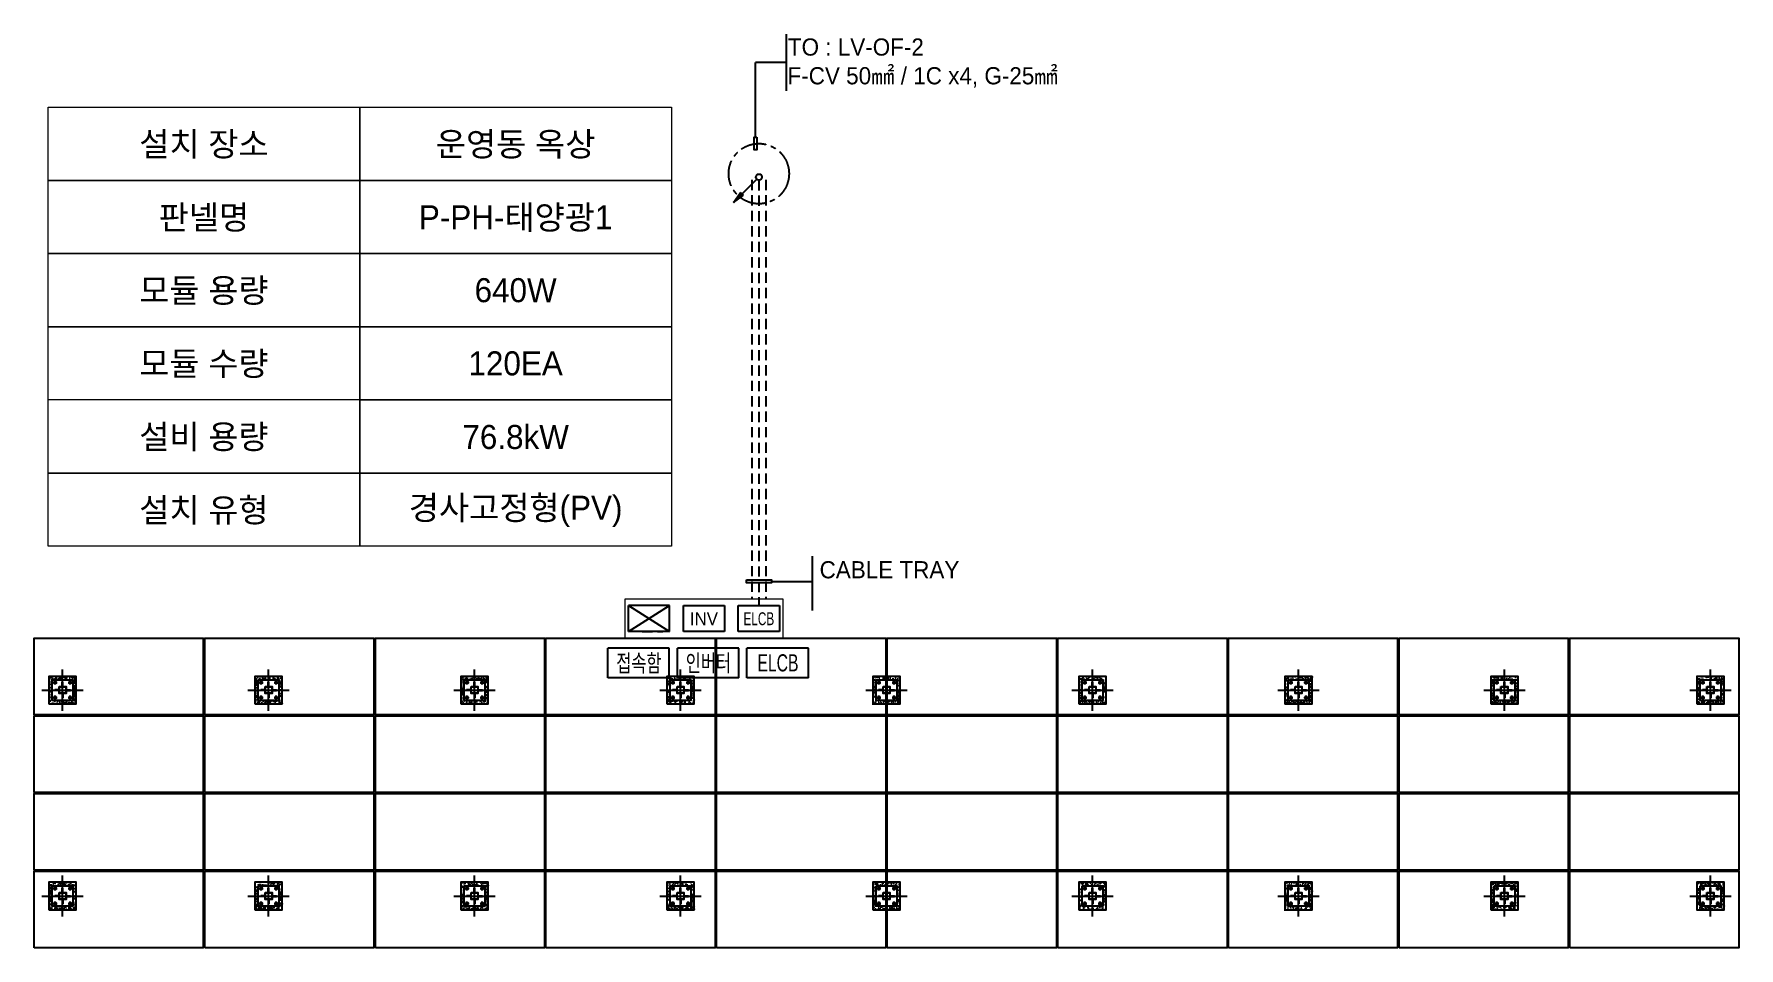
# Model space of a CAD drawing. Header units: millimetres. Extents: x 37541 to 999880, y 4425 to 2037423.
# Drawn here: x 146008 to 170838, y 69023 to 82335 of the extents above; entities that cross this region are included whole.
import ezdxf
from ezdxf.enums import TextEntityAlignment as Align

# ---------------------------------------------------------------- set-up
doc = ezdxf.new("R2010")
doc.units = ezdxf.units.MM
doc.header["$LTSCALE"] = 150
for name, pattern in [('CENTER', [23.9, 20.4, -1.4, 0.7, -1.4]), ('CENTERX2', [4, 2.5, -0.5, 0.5, -0.5]), ('DASHEDX2', [1.5, 1, -0.5])]:
    doc.linetypes.add(name, pattern=pattern)
doc.layers.get('0').update_dxf_attribs({"lineweight": 0})
for name, color, linetype in [('-----20 태양광', 3, 'Continuous'), ('1', 1, 'Continuous'), ('2', 2, 'Continuous'), ('DEVICE', 4, 'Continuous'), ('ELTEXT', 2, 'Continuous'), ('WIRING', 1, 'Continuous'), ('전력', 3, 'DASHEDX2'), ('태양광', 3, 'Continuous'), ('트레이', 140, 'Continuous')]:
    doc.layers.add(name, color=color, linetype=linetype)
doc.styles.add('ELEC', font='')
doc.styles.get('ELEC').set_extended_font_data('Dotum')

msp = doc.modelspace()

# ---------------------------------------------------------------- texts
at = {"layer": 'DEVICE', "color": 2, "style": 'ELEC'}
msp.add_text('INV', height=187.5, dxfattribs=at).set_placement((155763.906, 73818.169), align=Align.MIDDLE)
at = {"layer": 'DEVICE', "color": 2, "style": 'ELEC', "width": 0.7}
msp.add_text('ELCB', height=187.5, dxfattribs=at).set_placement((156563.571, 73818.169), align=Align.MIDDLE)
at = {"layer": 'ELTEXT', "color": 2, "style": 'ELEC'}
for s, p in [('TO : LV-OF-2', (156986.256, 82021.327, 45078.983)), ('F-CV 50㎟ / 1C x4, G-25㎟', (156981.214, 81602.83, 45078.983)), ('CABLE TRAY', (157448.038, 74407.024))]:
    msp.add_text(s, height=250, dxfattribs=at).set_placement(p)
at = {"layer": 'ELTEXT', "color": 2, "style": 'ELEC', "width": 0.7}
for s, p in [('접속함', (154815.688, 73175.937)), ('인버터', (155828.755, 73175.937)), ('ELCB', (156841.823, 73175.937))]:
    msp.add_text(s, height=250, dxfattribs=at).set_placement(p, align=Align.MIDDLE)

# ---------------------------------------------------------------- blocks, each defined once
blk = doc.blocks.new('*U9')
blk.add_lwpolyline([(-1232, -558), (-1232, 558), (1232, 558), (1232, -558)], close=True)
blk = doc.blocks.new('*U8')
at = {"layer": '-----20 태양광'}
for p in [(0, 3395), (2485, 3395), (4970, 3395), (7455, 3395), (9940, 3395), (12425, 3395), (14910, 3395), (17395, 3395), (19880, 3395), (22365, 3395), (0, 2263), (2485, 2263), (4970, 2263), (7455, 2263), (9940, 2263), (12425, 2263), (14910, 2263), (17395, 2263), (19880, 2263), (22365, 2263), (0, 1132), (2485, 1132), (4970, 1132), (7455, 1132), (9940, 1132), (12425, 1132), (14910, 1132), (17395, 1132), (19880, 1132), (22365, 1132), (0, 0), (2485, 0), (4970, 0), (7455, 0), (9940, 0), (12425, 0), (14910, 0), (17395, 0), (19880, 0), (22365, 0)]:
    blk.add_blockref('*U9', p, dxfattribs=at)
blk = doc.blocks.new('G$CF06C846F')
at = {"linetype": 'CENTER', "ltscale": 5}
for p, q in [((0, 29), (58, 29)), ((29, 58), (29, 0))]:
    blk.add_line(p, q, dxfattribs=at)
blk.add_lwpolyline([(14, 20), (29, 12), (44, 20), (44, 38), (29, 46), (14, 38)], close=True)
for radius in [15, 10]:
    blk.add_circle((29, 29), radius)
blk = doc.blocks.new('G$CCACB8904')
h = blk.add_hatch()
h.set_pattern_fill('AR-CONC', color=256, scale=0.5)
h.paths.add_polyline_path([(300, 500), (300, 450), (450, 450), (450, 300), (500, 300), (500, 500)])
h.paths.add_polyline_path([(500, 300), (450, 300), (450, 150), (300, 150), (300, 100), (500, 100)])
h.paths.add_polyline_path([(300, 100), (300, 150), (150, 150), (150, 300), (100, 300), (100, 100)])
h.paths.add_polyline_path([(100, 300), (150, 300), (150, 450), (300, 450), (300, 500), (100, 500)])
at = {"linetype": 'CENTER', "ltscale": 50}
for p, q in [((300, 600), (300, 0)), ((0, 300), (600, 300))]:
    blk.add_line(p, q, dxfattribs=at)
for p, q in [((250, 304.5), (185, 304.5)), ((185, 295.5), (185, 304.5)), ((250, 295.5), (185, 295.5)), ((230, 295.5), (230, 304.5)), ((295.5, 350), (295.5, 415)), ((295.5, 415), (304.5, 415)), ((295.5, 370), (304.5, 370)), ((295.5, 250), (295.5, 185)), ((304.5, 350), (304.5, 415)), ((304.5, 250), (304.5, 185)), ((350, 304.5), (415, 304.5)), ((350, 295.5), (415, 295.5)), ((370, 304.5), (370, 295.5)), ((415, 304.5), (415, 295.5)), ((304.5, 225), (295.5, 225)), ((304.5, 185), (295.5, 185))]:
    blk.add_line(p, q)
for points in [[(100, 500), (500, 500), (500, 100), (100, 100)], [(150, 150), (450, 150), (450, 450), (150, 450)], [(250, 250), (350, 250), (350, 350), (250, 350)], [(253.2, 253.2), (346.8, 253.2), (346.8, 346.8), (253.2, 346.8)]]:
    blk.add_lwpolyline(points, close=True)
for p in [(161, 381), (381, 381), (161, 161), (381, 161)]:
    blk.add_blockref('G$CF06C846F', p)
blk = doc.blocks.new('*U30')
blk.add_blockref('G$CCACB8904', (-300, -300))
blk = doc.blocks.new('*U29')
blk.add_blockref('*U30', (0, 0))
blk = doc.blocks.new('*U13')
blk.add_blockref('*U29', (0, 0))
blk = doc.blocks.new('*U12')
at = {"layer": '-----20 태양광'}
for p in [(0, 3000), (3000, 3000), (6000, 3000), (9000, 3000), (0, 0), (3000, 0), (6000, 0), (9000, 0)]:
    blk.add_blockref('*U13', p, dxfattribs=at)
at = {"layer": '-----20 태양광', "linetype": 'ByBlock', "lineweight": -2}
for p in [(12000, 3000), (15000, 3000), (18000, 3000), (21000, 3000), (24000, 3000), (12000, 0), (15000, 0), (18000, 0), (21000, 0), (24000, 0)]:
    blk.add_blockref('*U13', p, dxfattribs=at)
blk = doc.blocks.new('LBOX2')
at = {"layer": 'DEVICE'}
for p, q in [((300, 375), (-300, 375)), ((-300, 375), (300, 0)), ((-300, 0), (300, 375)), ((-300, 0), (-300, 375)), ((300, 0), (300, 375)), ((300, 0), (-300, 0))]:
    blk.add_line(p, q, dxfattribs=at)
blk = doc.blocks.new('DN')
at = {"layer": 'WIRING', "color": 4}
for p, q in [((-53, -53), (-619, -619)), ((-619, -619), (-442, -371)), ((-424, -389), (-530, -495)), ((-371, -442), (-442, -371)), ((-619, -619), (-371, -442)), ((-389, -424), (-495, -530))]:
    blk.add_line(p, q, dxfattribs=at)
blk.add_circle((0, 0), 75, dxfattribs=at)

# ---------------------------------------------------------------- linework, layer by layer
at = {"elevation": 0}
msp.add_lwpolyline([(154614.241, 74109.707), (156913.571, 74109.707), (156913.571, 73534.707), (154614.241, 73534.707)], close=True, dxfattribs=at)
at = {"layer": 'DEVICE'}
for p, q in [((155463.906, 74009.707), (156063.906, 74009.707)), ((155463.906, 73634.707), (155463.906, 74009.707)), ((156063.906, 74009.707), (156063.906, 73634.707)), ((156263.571, 74009.707), (156863.571, 74009.707)), ((156263.571, 73634.707), (156263.571, 74009.707)), ((156863.571, 74009.707), (156863.571, 73634.707)), ((156063.906, 73634.707), (155463.906, 73634.707)), ((156863.571, 73634.707), (156263.571, 73634.707))]:
    msp.add_line(p, q, dxfattribs=at)
at = {"layer": 'ELTEXT', "color": 1}
for p, q in [((155259.119, 73389.555), (154363.119, 73389.555)), ((154363.119, 72957.555), (154363.119, 73389.555)), ((155259.119, 72957.555), (155259.119, 73389.555)), ((156272.187, 73389.555), (155376.187, 73389.555)), ((155376.187, 72957.555), (155376.187, 73389.555)), ((156272.187, 72957.555), (156272.187, 73389.555)), ((157285.255, 73389.555), (156389.255, 73389.555)), ((156389.255, 72957.555), (156389.255, 73389.555)), ((157285.255, 72957.555), (157285.255, 73389.555)), ((155259.119, 72957.555), (154363.119, 72957.555)), ((156272.187, 72957.555), (155376.187, 72957.555)), ((157285.255, 72957.555), (156389.255, 72957.555))]:
    msp.add_line(p, q, dxfattribs=at)
at = {"layer": '전력', "elevation": 0}
msp.add_lwpolyline([(156563.571, 80206.18), (156563.571, 74009.707)], dxfattribs=at)
at = {"layer": '태양광', "color": 1, "linetype": 'Continuous'}
for p, q in [((156960.123, 82334.66), (156960.123, 81507.526)), ((156515.279, 80831.297), (156515.279, 81921.093)), ((156960.123, 81921.093), (156515.279, 81921.093)), ((157344.73, 73939.6), (157344.73, 74731.819)), ((156745.286, 74363.113), (157344.73, 74363.113))]:
    msp.add_line(p, q, dxfattribs=at)
at = {"layer": '태양광', "color": 1, "linetype": 'Continuous', "elevation": 0}
for points in [[(156535.014, 80831.297), (156535.014, 80649.668), (156495.543, 80649.668), (156495.543, 80831.297)], [(156384.589, 74383.145), (156745.286, 74383.145), (156745.286, 74343.081), (156384.589, 74343.081)]]:
    msp.add_lwpolyline(points, close=True, dxfattribs=at)
at = {"layer": '태양광', "color": 1, "linetype": 'CENTERX2'}
msp.add_circle((156563.571, 80301.18), 439.303, dxfattribs=at)
at = {"layer": '트레이', "linetype": 'DASHEDX2'}
for p, q in [((156463.571, 80211.18), (156463.571, 74109.707)), ((156663.571, 80211.18), (156663.571, 74109.707)), ((154864.241, 73634.707), (155164.241, 73634.707))]:
    msp.add_line(p, q, dxfattribs=at)

# ---------------------------------------------------------------- block references
at = {"layer": '-----20 태양광'}
msp.add_blockref('*U8', (147240.113, 69581.689), dxfattribs=at)
at = {"layer": '-----20 태양광', "xscale": -1, "rotation": 180}
msp.add_blockref('*U12', (146422.613, 72779.005), dxfattribs=at)
msp.add_blockref('LBOX2', (154964.241, 73634.707))
at = {"layer": '전력', "xscale": 0.6, "yscale": 0.6, "zscale": 0.6}
msp.add_blockref('DN', (156563.571, 80251.18), dxfattribs=at)

msp.set_redraw_order([(e.dxf.handle, doc.entitydb.next_handle()) for e in msp.query("TEXT MTEXT ATTDEF DIMENSION ARC_DIMENSION")])  # texts and dimensions are drawn at this point

# ---------------------------------------------------------------- wipeouts: each hides what was drawn before it
at = {"color": 1, "linetype": 'ByBlock', "lineweight": 5}
for points in [[(146210.697, 81268.795), (150750.965, 81268.795), (150750.965, 80203.005), (146210.697, 80203.005)], [(146210.697, 79137.215), (150750.965, 79137.215), (150750.965, 78071.425), (146210.697, 78071.425)], [(146210.697, 77005.635), (150750.965, 77005.635), (150750.965, 75939.845), (146210.697, 75939.845)]]:
    msp.add_wipeout(points, dxfattribs=at).dxf.layer = '1'

# ---------------------------------------------------------------- next in the draw order: texts
at = {"layer": '2', "linetype": 'ByBlock', "lineweight": 5, "style": 'ELEC'}
for s, p in [('설치 장소', (148480.831, 80735.9)), ('모듈 용량', (148480.831, 78604.32))]:
    msp.add_text(s, height=350, dxfattribs=at).set_placement(p, align=Align.MIDDLE)

# ---------------------------------------------------------------- next in the draw order: wipeouts: each hides what was drawn before it
at = {"color": 1, "linetype": 'ByBlock', "lineweight": 5}
for points in [[(150750.965, 81268.795), (155291.233, 81268.795), (155291.233, 80203.005), (150750.965, 80203.005)], [(146210.697, 78071.425), (150750.965, 78071.425), (150750.965, 75939.845), (146210.697, 75939.845)]]:
    msp.add_wipeout(points, dxfattribs=at).dxf.layer = '1'

# ---------------------------------------------------------------- next in the draw order: texts
at = {"layer": '2', "linetype": 'ByBlock', "lineweight": 5, "style": 'ELEC'}
for s, p in [('운영동 옥상', (153021.099, 80735.9)), ('설비 용량', (148480.831, 76472.74))]:
    msp.add_text(s, height=350, dxfattribs=at).set_placement(p, align=Align.MIDDLE)

# ---------------------------------------------------------------- next in the draw order: wipeouts: each hides what was drawn before it
at = {"color": 1, "linetype": 'ByBlock', "lineweight": 5}
msp.add_wipeout([(150750.965, 77005.635), (155291.233, 77005.635), (155291.233, 75939.845), (150750.965, 75939.845)], dxfattribs=at).dxf.layer = '1'

# ---------------------------------------------------------------- next in the draw order: wipeouts: each hides what was drawn before it
msp.add_wipeout([(150750.965, 78071.425), (155291.233, 78071.425), (155291.233, 75939.845), (150750.965, 75939.845)], dxfattribs=at).dxf.layer = '1'

# ---------------------------------------------------------------- next in the draw order: texts
at = {"layer": '2', "linetype": 'ByBlock', "lineweight": 5, "style": 'ELEC'}
msp.add_text('76.8kW', height=350, dxfattribs=at).set_placement((153021.099, 76472.74), align=Align.MIDDLE)

# ---------------------------------------------------------------- next in the draw order: wipeouts: each hides what was drawn before it
at = {"color": 1, "linetype": 'ByBlock', "lineweight": 5}
for points in [[(146210.697, 78071.425), (150750.965, 78071.425), (150750.965, 77005.635), (146210.697, 77005.635)], [(146210.697, 75939.845), (150750.965, 75939.845), (150750.965, 74874.055), (146210.697, 74874.055)]]:
    msp.add_wipeout(points, dxfattribs=at).dxf.layer = '1'

# ---------------------------------------------------------------- next in the draw order: texts
at = {"layer": '2', "linetype": 'ByBlock', "lineweight": 5, "style": 'ELEC'}
for s, p in [('모듈 수량', (148480.831, 77538.53)), ('설치 유형', (148480.831, 75406.95))]:
    msp.add_text(s, height=350, dxfattribs=at).set_placement(p, align=Align.MIDDLE)

# ---------------------------------------------------------------- next in the draw order: wipeouts: each hides what was drawn before it
at = {"color": 1, "linetype": 'ByBlock', "lineweight": 5}
for points in [[(150750.965, 78071.425), (155291.233, 78071.425), (155291.233, 77005.635), (150750.965, 77005.635)], [(150750.965, 75939.845), (155291.233, 75939.845), (155291.233, 74874.055), (150750.965, 74874.055)]]:
    msp.add_wipeout(points, dxfattribs=at).dxf.layer = '1'

# ---------------------------------------------------------------- next in the draw order: linework, layer by layer
at = {"layer": '1', "color": 1, "linetype": 'ByBlock', "lineweight": 5, "elevation": 0}
for points in [[(150750.965, 77005.635), (155291.233, 77005.635), (155291.233, 75939.845), (150750.965, 75939.845)], [(150750.965, 75939.845), (155291.233, 75939.845), (155291.233, 74874.055), (150750.965, 74874.055)]]:
    msp.add_lwpolyline(points, close=True, dxfattribs=at)
at = {"layer": '1', "color": 1, "linetype": 'ByBlock', "lineweight": 5}
msp.add_lwpolyline([(146210.697, 75939.845), (150750.965, 75939.845), (150750.965, 74874.055), (146210.697, 74874.055)], close=True, dxfattribs=at)

# ---------------------------------------------------------------- next in the draw order: texts
at = {"layer": '2', "linetype": 'ByBlock', "lineweight": 5, "style": 'ELEC'}
for s, p in [('120EA', (153021.099, 77538.53)), ('경사고정형(PV)', (153021.099, 75406.95))]:
    msp.add_text(s, height=350, dxfattribs=at).set_placement(p, align=Align.MIDDLE)

# ---------------------------------------------------------------- next in the draw order: wipeouts: each hides what was drawn before it
at = {"color": 1, "linetype": 'ByBlock', "lineweight": 5}
msp.add_wipeout([(150750.965, 79137.215), (155291.233, 79137.215), (155291.233, 78071.425), (150750.965, 78071.425)], dxfattribs=at).dxf.layer = '1'

# ---------------------------------------------------------------- next in the draw order: linework, layer by layer
at = {"layer": '1', "color": 1, "linetype": 'ByBlock', "lineweight": 5}
for points in [[(146210.697, 78071.425), (150750.965, 78071.425), (150750.965, 75939.845), (146210.697, 75939.845)], [(146210.697, 78071.425), (150750.965, 78071.425), (150750.965, 77005.635), (146210.697, 77005.635)]]:
    msp.add_lwpolyline(points, close=True, dxfattribs=at)
at = {"layer": '1', "color": 1, "linetype": 'ByBlock', "lineweight": 5, "elevation": 0}
for points in [[(150750.965, 78071.425), (155291.233, 78071.425), (155291.233, 75939.845), (150750.965, 75939.845)], [(150750.965, 78071.425), (155291.233, 78071.425), (155291.233, 77005.635), (150750.965, 77005.635)]]:
    msp.add_lwpolyline(points, close=True, dxfattribs=at)

# ---------------------------------------------------------------- next in the draw order: texts
at = {"layer": '2', "linetype": 'ByBlock', "lineweight": 5, "style": 'ELEC'}
msp.add_text('640W', height=350, dxfattribs=at).set_placement((153021.099, 78604.32), align=Align.MIDDLE)

# ---------------------------------------------------------------- next in the draw order: wipeouts: each hides what was drawn before it
at = {"color": 1, "linetype": 'ByBlock', "lineweight": 5}
msp.add_wipeout([(146210.697, 80203.005), (150750.965, 80203.005), (150750.965, 79137.215), (146210.697, 79137.215)], dxfattribs=at).dxf.layer = '1'

# ---------------------------------------------------------------- next in the draw order: texts
at = {"layer": '2', "linetype": 'ByBlock', "lineweight": 5, "style": 'ELEC'}
msp.add_text('판넬명', height=350, dxfattribs=at).set_placement((148480.831, 79670.11), align=Align.MIDDLE)

# ---------------------------------------------------------------- next in the draw order: wipeouts: each hides what was drawn before it
at = {"color": 1, "linetype": 'ByBlock', "lineweight": 5}
msp.add_wipeout([(150750.965, 80203.005), (155291.233, 80203.005), (155291.233, 79137.215), (150750.965, 79137.215)], dxfattribs=at).dxf.layer = '1'

# ---------------------------------------------------------------- next in the draw order: linework, layer by layer
at = {"layer": '1', "color": 1, "linetype": 'ByBlock', "lineweight": 5}
for points in [[(146210.697, 81268.795), (150750.965, 81268.795), (150750.965, 80203.005), (146210.697, 80203.005)], [(150750.965, 81268.795), (155291.233, 81268.795), (155291.233, 80203.005), (150750.965, 80203.005)], [(146210.697, 80203.005), (150750.965, 80203.005), (150750.965, 79137.215), (146210.697, 79137.215)], [(150750.965, 80203.005), (155291.233, 80203.005), (155291.233, 79137.215), (150750.965, 79137.215)], [(146210.697, 79137.215), (150750.965, 79137.215), (150750.965, 78071.425), (146210.697, 78071.425)], [(150750.965, 79137.215), (155291.233, 79137.215), (155291.233, 78071.425), (150750.965, 78071.425)]]:
    msp.add_lwpolyline(points, close=True, dxfattribs=at)

# ---------------------------------------------------------------- next in the draw order: texts
at = {"layer": '2', "linetype": 'ByBlock', "lineweight": 5, "style": 'ELEC'}
msp.add_text('P-PH-태양광1', height=350, dxfattribs=at).set_placement((153021.099, 79670.11), align=Align.MIDDLE)

doc.saveas('drawing.dxf')
